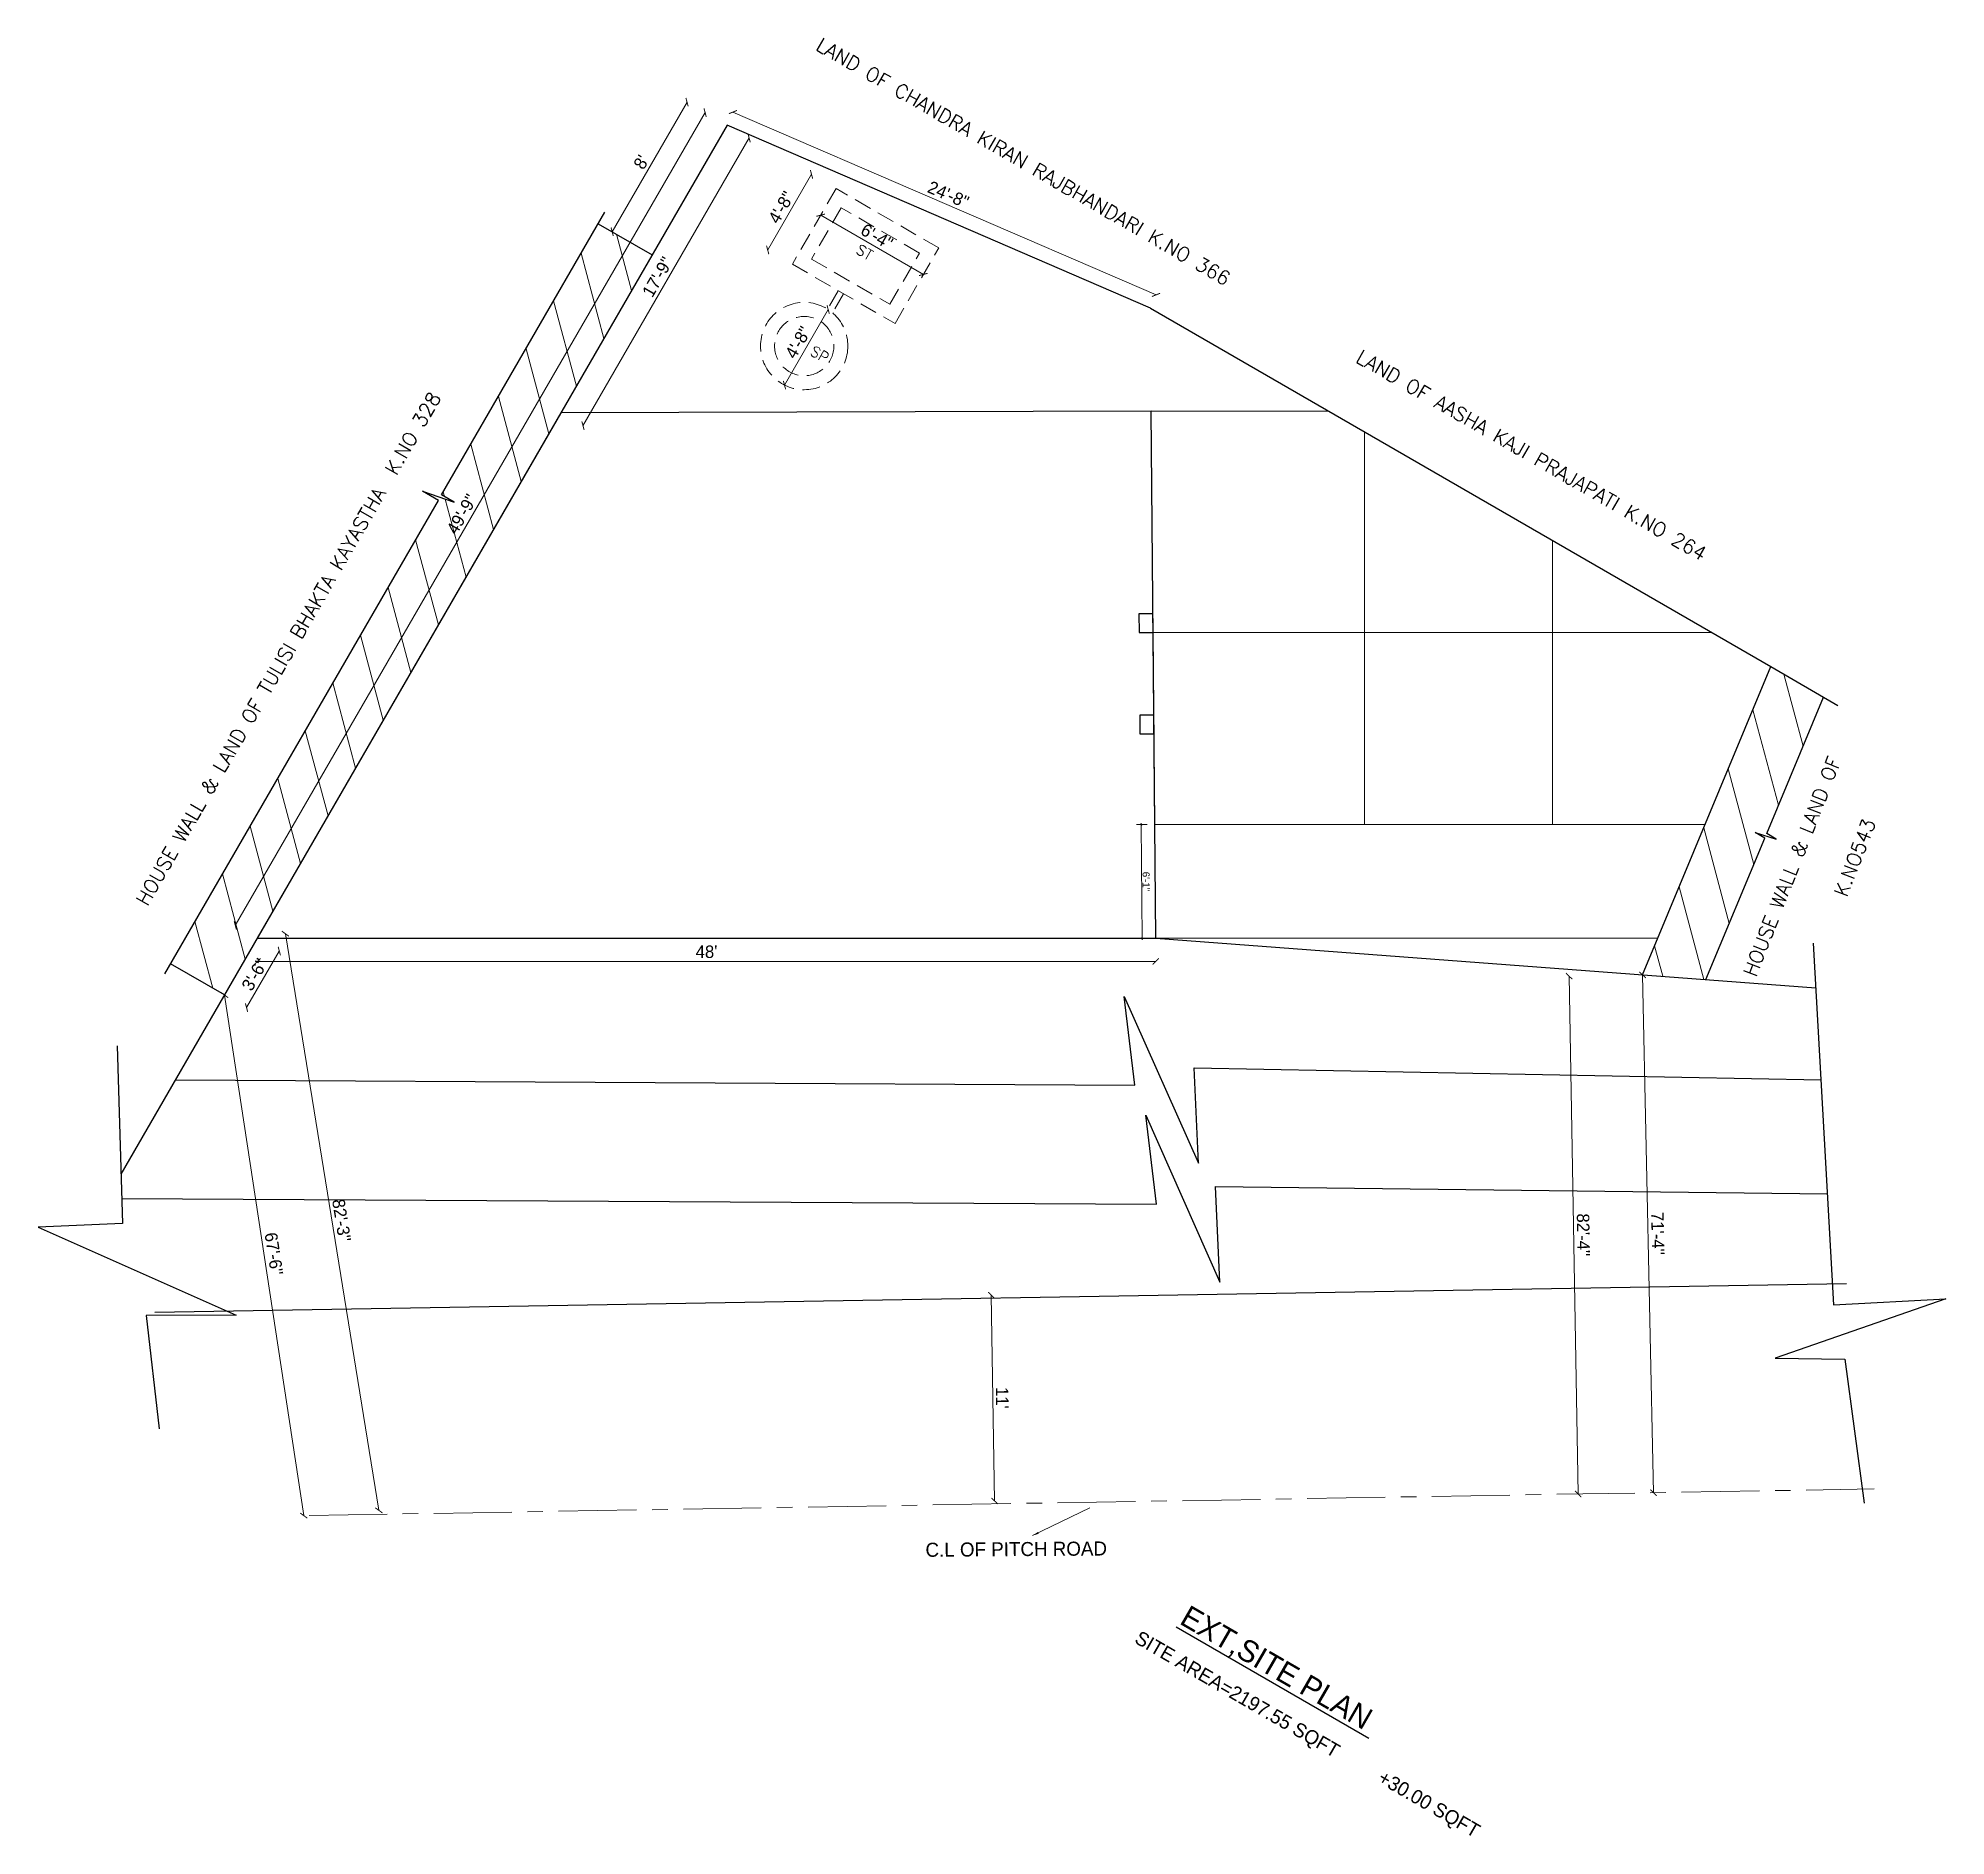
# Model space of a CAD drawing. Header units: inches. Extents: x 6873 to 34015, y -4436 to 8204.
# Drawn here: x 24340 to 25563, y -4436 to -3283 of the extents above; entities that cross this region are included whole.
import ezdxf

# ---------------------------------------------------------------- set-up
doc = ezdxf.new("R2010")
doc.units = ezdxf.units.IN
doc.header["$LTSCALE"] = 5
doc.header["$MEASUREMENT"] = 0
doc.linetypes.add('CENTER', pattern=[2, 1.25, -0.25, 0.25, -0.25])
doc.linetypes.add('HIDDEN', pattern=[0.375, 0.25, -0.125])
doc.layers.add('A-WALL', color=7, linetype='Continuous', lineweight=9)
doc.layers.add('HATCH', color=253, linetype='Continuous', lineweight=0)
for name, color, linetype in [('DIM', 5, 'Continuous'), ('TEXT', 6, 'Continuous'), ('WALL', 7, 'Continuous')]:
    doc.layers.add(name, color=color, linetype=linetype)
doc.layers.add('dim line', color=7, linetype='Continuous', lineweight=15, true_color=0xfab2b2)
doc.styles.add('ROMANS', font='romans.shx', dxfattribs={"width": 0.8})
doc.styles.get("Standard").update_dxf_attribs({"font": 'arial.ttf'})
doc.styles.add('tt', font='stylu.ttf', dxfattribs={"height": 8})
doc.dimstyles.new('Copy(2) of STANDARD', dxfattribs={"dimtxt": 2, "dimasz": 4, "dimexe": 0, "dimexo": 0, "dimgap": 2, "dimtad": 1, "dimdec": 0, "dimzin": 0, "dimdsep": 46, "dimlunit": 3, "dimtxsty": 'tt', "dimblk": 'ARCHTICK', "dimcen": 0.0505, "dimse1": 1, "dimse2": 1, "dimclrd": 5, "dimclre": 5, "dimclrt": 7, "dimadec": 1, "dimazin": 0, "dimtm": 1e-09, "dimtfac": 1, "dimtdec": 0, "dimtofl": 0, "dimtmove": 1, "dimatfit": 3, "dimfxl": 1, "dimtolj": 2, "dimtzin": 0, "dimlwd": 13, "dimarcsym": 0})
doc.dimstyles.new('Standard$0', dxfattribs={"dimtxt": 6, "dimasz": 4, "dimexe": 3, "dimexo": 6, "dimgap": 3, "dimtad": 1, "dimdec": 1, "dimzin": 0, "dimdsep": 46, "dimlunit": 4, "dimtxsty": 'Standard', "dimcen": 0.09, "dimclrd": 6, "dimclre": 6, "dimclrt": 7, "dimadec": 0, "dimazin": 0, "dimtfac": 1, "dimtdec": 1, "dimtix": 1, "dimtofl": 0, "dimtmove": 1, "dimatfit": 3, "dimfxl": 1, "dimtolj": 1, "dimtzin": 0, "dimlwd": 18, "dimlwe": 18, "dimarcsym": 0})
pattern_1 = [(104.97717, (-1047.17, -5895.29), (-24.150722, -6.460855), [])]

# ---------------------------------------------------------------- blocks, each defined once
blk = doc.blocks.new('_ArchTick')
at = {"color": 0, "linetype": 'ByBlock', "const_width": 0.15}
blk.add_lwpolyline([(-0.5, -0.5), (0.5, 0.5)], dxfattribs=at)
blk = doc.blocks.new('*D429')
at = {"layer": 'Defpoints', "color": 0, "ltscale": 5, "transparency": 16777216}
for p in [(24781.3, -3339.4), (25056.3, -3448.1), (25052.7, -3456.6)]:
    blk.add_point(p, dxfattribs=at)
at = {"layer": 'DIM', "color": 5, "lineweight": 13, "ltscale": 5, "transparency": 16777216}
blk.add_line((24785, -3330.9), (25056.3, -3448.1), dxfattribs=at)
at = {"layer": 'DIM', "color": 5, "lineweight": 13, "ltscale": 5, "transparency": 16777216, "xscale": 4, "yscale": 4, "zscale": 4}
for p, rotation in [((24785, -3330.9), 156.6336577027969), ((25056.3, -3448.1), 336.6336577027969)]:
    blk.add_blockref('_ArchTick', p, dxfattribs=dict(at, rotation=rotation))
at = {"layer": 'DIM', "color": 7, "ltscale": 5, "transparency": 16777216, "insert": (24923.1, -3383.8), "char_height": 8, "attachment_point": 5, "rotation": 336.6337, "style": 'tt'}
blk.add_mtext('\\A2;24\'-8"', dxfattribs=at)
blk = doc.blocks.new('*D430')
at = {"layer": 'Defpoints', "color": 0, "ltscale": 5, "transparency": 16777216}
for p in [(24767.2, -3331.2), (24781.3, -3339.4), (24480.1, -3860.6)]:
    blk.add_point(p, dxfattribs=at)
at = {"layer": 'DIM', "color": 5, "lineweight": 13, "ltscale": 5, "transparency": 16777216}
blk.add_line((24466, -3852.4), (24767.2, -3331.2), dxfattribs=at)
at = {"layer": 'DIM', "color": 5, "lineweight": 13, "ltscale": 5, "transparency": 16777216, "xscale": 4, "yscale": 4, "zscale": 4}
for p, rotation in [((24767.2, -3331.2), 59.97717259332019), ((24466, -3852.4), 239.9771725933201)]:
    blk.add_blockref('_ArchTick', p, dxfattribs=dict(at, rotation=rotation))
at = {"layer": 'DIM', "color": 7, "ltscale": 5, "transparency": 16777216, "insert": (24611.2, -3588.7), "char_height": 8, "attachment_point": 5, "rotation": 59.9772, "style": 'tt'}
blk.add_mtext('\\A2;49\'-9"', dxfattribs=at)
blk = doc.blocks.new('*D432')
at = {"layer": 'Defpoints', "color": 0, "ltscale": 5, "transparency": 16777216}
for p in [(24480.1, -3860.6), (24540, -4230.3), (24558, -4227.4)]:
    blk.add_point(p, dxfattribs=at)
at = {"layer": 'DIM', "color": 5, "lineweight": 13, "ltscale": 5, "transparency": 16777216}
blk.add_line((24498.1, -3857.7), (24558, -4227.4), dxfattribs=at)
at = {"layer": 'DIM', "color": 5, "lineweight": 13, "ltscale": 5, "transparency": 16777216, "xscale": 4, "yscale": 4, "zscale": 4}
for p, rotation in [((24498.1, -3857.7), 99.21184451836452), ((24558, -4227.4), 279.2118445183645)]:
    blk.add_blockref('_ArchTick', p, dxfattribs=dict(at, rotation=rotation))
at = {"layer": 'DIM', "color": 7, "ltscale": 5, "transparency": 16777216, "insert": (24534.1, -4041.5), "char_height": 8, "attachment_point": 5, "rotation": 279.2118, "style": 'tt'}
blk.add_mtext("\\A2;82'-3''", dxfattribs=at)
blk = doc.blocks.new('*D433')
at = {"layer": 'Defpoints', "color": 0, "ltscale": 5, "transparency": 16777216}
for p in [(25368.2, -3884.1), (25326.9, -4216.9), (25374, -4216.1)]:
    blk.add_point(p, dxfattribs=at)
at = {"layer": 'DIM', "color": 5, "lineweight": 13, "ltscale": 5, "transparency": 16777216}
blk.add_line((25321.1, -3884.9), (25326.9, -4216.9), dxfattribs=at)
at = {"layer": 'DIM', "color": 5, "lineweight": 13, "ltscale": 5, "transparency": 16777216, "xscale": 4, "yscale": 4, "zscale": 4}
for p, rotation in [((25321.1, -3884.9), 90.99813009681051), ((25326.9, -4216.9), 270.9981300968105)]:
    blk.add_blockref('_ArchTick', p, dxfattribs=dict(at, rotation=rotation))
at = {"layer": 'DIM', "color": 7, "ltscale": 5, "transparency": 16777216, "insert": (25330.2, -4050.8), "char_height": 8, "attachment_point": 5, "rotation": 270.9981, "style": 'tt'}
blk.add_mtext("\\A2;82'-4''", dxfattribs=at)
blk = doc.blocks.new('*D434')
at = {"layer": 'Defpoints', "color": 0, "ltscale": 5, "transparency": 16777216}
for p in [(24950.6, -4089.4), (24950.6, -4089.4), (24952.8, -4221.4)]:
    blk.add_point(p, dxfattribs=at)
at = {"layer": 'DIM', "color": 5, "lineweight": 13, "ltscale": 5, "transparency": 16777216}
blk.add_line((24952.8, -4221.4), (24950.6, -4089.4), dxfattribs=at)
at = {"layer": 'DIM', "color": 5, "lineweight": 13, "ltscale": 5, "transparency": 16777216, "xscale": 4, "yscale": 4, "zscale": 4}
for p, rotation in [((24950.6, -4089.4), 90.97263443992982), ((24952.8, -4221.4), 270.9726344399298)]:
    blk.add_blockref('_ArchTick', p, dxfattribs=dict(at, rotation=rotation))
at = {"layer": 'DIM', "color": 7, "ltscale": 5, "transparency": 16777216, "insert": (24957.7, -4155.3), "char_height": 8, "attachment_point": 5, "rotation": 270.9726, "style": 'tt'}
blk.add_mtext("\\A2;11'", dxfattribs=at)
blk = doc.blocks.new('*D435')
at = {"layer": 'Defpoints', "color": 0, "ltscale": 5, "transparency": 16777216}
for p in [(25368.2, -3884.1), (25375.2, -4216.1), (25375.2, -4216.1)]:
    blk.add_point(p, dxfattribs=at)
at = {"layer": 'DIM', "color": 5, "lineweight": 13, "ltscale": 5, "transparency": 16777216}
blk.add_line((25368.2, -3884.1), (25375.2, -4216.1), dxfattribs=at)
at = {"layer": 'DIM', "color": 5, "lineweight": 13, "ltscale": 5, "transparency": 16777216, "xscale": 4, "yscale": 4, "zscale": 4}
for p, rotation in [((25368.2, -3884.1), 91.20708684525007), ((25375.2, -4216.1), 271.20708684525)]:
    blk.add_blockref('_ArchTick', p, dxfattribs=dict(at, rotation=rotation))
at = {"layer": 'DIM', "color": 7, "ltscale": 5, "transparency": 16777216, "insert": (25378, -4049.9), "char_height": 8, "attachment_point": 5, "rotation": 271.2071, "style": 'tt'}
blk.add_mtext("\\A2;71'-4''", dxfattribs=at)
blk = doc.blocks.new('*D436')
at = {"layer": 'Defpoints', "color": 0, "ltscale": 5, "transparency": 16777216}
for p in [(24459.1, -3897), (24509.9, -4230.8), (24509.9, -4230.8)]:
    blk.add_point(p, dxfattribs=at)
at = {"layer": 'DIM', "color": 5, "lineweight": 13, "ltscale": 5, "transparency": 16777216}
blk.add_line((24459.1, -3897), (24509.9, -4230.8), dxfattribs=at)
at = {"layer": 'DIM', "color": 5, "lineweight": 13, "ltscale": 5, "transparency": 16777216, "xscale": 4, "yscale": 4, "zscale": 4}
for p, rotation in [((24459.1, -3897), 98.65175557291509), ((24509.9, -4230.8), 278.651755572915)]:
    blk.add_blockref('_ArchTick', p, dxfattribs=dict(at, rotation=rotation))
at = {"layer": 'DIM', "color": 7, "ltscale": 5, "transparency": 16777216, "insert": (24490.7, -4062.9), "char_height": 8, "attachment_point": 5, "rotation": 278.6518, "style": 'tt'}
blk.add_mtext("\\A2;67'-6''", dxfattribs=at)
blk = doc.blocks.new('*D438')
at = {"layer": 'Defpoints', "color": 0, "ltscale": 5, "transparency": 16777216}
for p in [(24845.6, -3457.2), (24815.8, -3504.6), (24818.1, -3506)]:
    blk.add_point(p, dxfattribs=at)
at = {"layer": 'DIM', "color": 5, "lineweight": 13, "ltscale": 5, "transparency": 16777216}
blk.add_line((24846.1, -3457.5), (24818.1, -3506), dxfattribs=at)
at = {"layer": 'DIM', "color": 5, "lineweight": 13, "ltscale": 5, "transparency": 16777216, "xscale": 4, "yscale": 4, "zscale": 4}
for p, rotation in [((24846.1, -3457.5), 59.97717259332014), ((24818.1, -3506), 239.9771725933201)]:
    blk.add_blockref('_ArchTick', p, dxfattribs=dict(at, rotation=rotation))
at = {"layer": 'DIM', "color": 7, "ltscale": 5, "transparency": 16777216, "insert": (24826.8, -3478.6), "char_height": 8, "attachment_point": 5, "rotation": 59.9772, "style": 'tt'}
blk.add_mtext('\\A2;4\'-8"', dxfattribs=at)
blk = doc.blocks.new('*D441')
at = {"layer": 'Defpoints', "color": 0, "ltscale": 5, "transparency": 16777216}
for p in [(24851.1, -3379.9), (24807.3, -3419.3), (24823.1, -3428.4)]:
    blk.add_point(p, dxfattribs=at)
at = {"layer": 'DIM', "color": 5, "lineweight": 13, "ltscale": 5, "transparency": 16777216}
blk.add_line((24835.4, -3370.8), (24807.3, -3419.3), dxfattribs=at)
at = {"layer": 'DIM', "color": 5, "lineweight": 13, "ltscale": 5, "transparency": 16777216, "xscale": 4, "yscale": 4, "zscale": 4}
for p, rotation in [((24835.4, -3370.8), 59.97717259332014), ((24807.3, -3419.3), 239.9771725933201)]:
    blk.add_blockref('_ArchTick', p, dxfattribs=dict(at, rotation=rotation))
at = {"layer": 'DIM', "color": 7, "ltscale": 5, "transparency": 16777216, "insert": (24816, -3392), "char_height": 8, "attachment_point": 5, "rotation": 59.9772, "style": 'tt'}
blk.add_mtext('\\A2;4\'-8"', dxfattribs=at)
blk = doc.blocks.new('*D442')
at = {"layer": 'Defpoints', "color": 0, "ltscale": 5, "transparency": 16777216}
for p in [(24836.6, -3405.1), (24907.1, -3435), (24902.4, -3443.1)]:
    blk.add_point(p, dxfattribs=at)
at = {"layer": 'DIM', "color": 5, "lineweight": 13, "ltscale": 5, "transparency": 16777216}
blk.add_line((24841.3, -3397), (24907.1, -3435), dxfattribs=at)
at = {"layer": 'DIM', "color": 5, "lineweight": 13, "ltscale": 5, "transparency": 16777216, "xscale": 4, "yscale": 4, "zscale": 4}
for p, rotation in [((24841.3, -3397), 149.9771725932873), ((24907.1, -3435), 329.9771725932873)]:
    blk.add_blockref('_ArchTick', p, dxfattribs=dict(at, rotation=rotation))
at = {"layer": 'DIM', "color": 7, "ltscale": 5, "transparency": 16777216, "insert": (24877.3, -3410.7), "char_height": 8, "attachment_point": 5, "rotation": 329.9772, "style": 'tt'}
blk.add_mtext('\\A2;6\'-4"', dxfattribs=at)
blk = doc.blocks.new('*D443')
at = {"layer": 'Defpoints', "color": 0, "ltscale": 5, "transparency": 16777216}
for p in [(24781.3, -3339.4), (24795.4, -3347.5), (24674.7, -3523.8)]:
    blk.add_point(p, dxfattribs=at)
at = {"layer": 'DIM', "color": 5, "lineweight": 13, "ltscale": 5, "transparency": 16777216}
blk.add_line((24688.9, -3532), (24795.4, -3347.5), dxfattribs=at)
at = {"layer": 'DIM', "color": 5, "lineweight": 13, "ltscale": 5, "transparency": 16777216, "xscale": 4, "yscale": 4, "zscale": 4}
for p, rotation in [((24795.4, -3347.5), 59.97717259332019), ((24688.9, -3532), 239.9771725933201)]:
    blk.add_blockref('_ArchTick', p, dxfattribs=dict(at, rotation=rotation))
at = {"layer": 'DIM', "color": 7, "ltscale": 5, "transparency": 16777216, "insert": (24736.7, -3436.6), "char_height": 8, "attachment_point": 5, "rotation": 59.9772, "style": 'tt'}
blk.add_mtext('\\A2;17\'-9"', dxfattribs=at)
blk = doc.blocks.new('*D447')
at = {"layer": 'Defpoints', "color": 0, "ltscale": 5, "transparency": 16777216}
for p in [(24480.1, -3860.6), (25056.1, -3860.6), (25056.1, -3875.5)]:
    blk.add_point(p, dxfattribs=at)
at = {"layer": 'DIM', "color": 5, "lineweight": 13, "ltscale": 5, "transparency": 16777216}
blk.add_line((24480.1, -3875.5), (25056.1, -3875.5), dxfattribs=at)
at = {"layer": 'DIM', "color": 5, "lineweight": 13, "ltscale": 5, "transparency": 16777216, "xscale": 4, "yscale": 4, "zscale": 4, "rotation": 180}
blk.add_blockref('_ArchTick', (24480.1, -3875.5), dxfattribs=at)
at = {"layer": 'DIM', "color": 5, "lineweight": 13, "ltscale": 5, "transparency": 16777216, "xscale": 4, "yscale": 4, "zscale": 4}
blk.add_blockref('_ArchTick', (25056.1, -3875.5), dxfattribs=at)
at = {"layer": 'DIM', "color": 7, "ltscale": 5, "transparency": 16777216, "insert": (24768.1, -3869.3), "char_height": 8, "attachment_point": 5, "style": 'tt'}
blk.add_mtext("\\A2;48'", dxfattribs=at)
blk = doc.blocks.new('*D448')
at = {"layer": 'Defpoints', "color": 0, "ltscale": 5, "transparency": 16777216}
for p in [(24504.8, -3874.9), (24473.2, -3905.1), (24483.8, -3911.2)]:
    blk.add_point(p, dxfattribs=at)
at = {"layer": 'DIM', "color": 5, "lineweight": 13, "ltscale": 5, "transparency": 16777216}
blk.add_line((24494.2, -3868.8), (24473.2, -3905.1), dxfattribs=at)
at = {"layer": 'DIM', "color": 5, "lineweight": 13, "ltscale": 5, "transparency": 16777216, "xscale": 4, "yscale": 4, "zscale": 4}
for p, rotation in [((24494.2, -3868.8), 59.97717259332014), ((24473.2, -3905.1), 239.9771725933201)]:
    blk.add_blockref('_ArchTick', p, dxfattribs=dict(at, rotation=rotation))
at = {"layer": 'DIM', "color": 7, "ltscale": 5, "transparency": 16777216, "insert": (24478.4, -3883.9), "char_height": 8, "attachment_point": 5, "rotation": 59.9772, "style": 'tt'}
blk.add_mtext('\\A2;3\'-6"', dxfattribs=at)
blk = doc.blocks.new('*D449')
at = {"layer": 'Defpoints', "color": 0, "ltscale": 5, "transparency": 16777216}
for p in [(24755.6, -3324.5), (24781.3, -3339.4), (24721.6, -3415.7)]:
    blk.add_point(p, dxfattribs=at)
at = {"layer": 'DIM', "color": 5, "lineweight": 13, "ltscale": 5, "transparency": 16777216}
blk.add_line((24707.6, -3407.6), (24755.6, -3324.5), dxfattribs=at)
at = {"layer": 'DIM', "color": 5, "lineweight": 13, "ltscale": 5, "transparency": 16777216, "xscale": 4, "yscale": 4, "zscale": 4}
for p, rotation in [((24755.6, -3324.5), 59.97717259332019), ((24707.6, -3407.6), 239.9771725933201)]:
    blk.add_blockref('_ArchTick', p, dxfattribs=dict(at, rotation=rotation))
at = {"layer": 'DIM', "color": 7, "ltscale": 5, "transparency": 16777216, "insert": (24726.3, -3363), "char_height": 8, "attachment_point": 5, "rotation": 59.9772, "style": 'tt'}
blk.add_mtext("\\A2;8'", dxfattribs=at)
blk = doc.blocks.new('C1a')
at = {"color": 1, "ltscale": 5}
for p, q in [((18657.7, 4625.8), (18648.7, 4625.8)), ((18648.7, 4625.8), (18648.8, 4613.8)), ((18657.8, 4613.8), (18657.7, 4625.8)), ((18648.8, 4613.8), (18657.8, 4613.8))]:
    blk.add_line(p, q, dxfattribs=at)
blk = doc.blocks.new('oblique')
at = {"color": 0, "lineweight": -2}
blk.add_line((0.25, 0.25), (-0.25, -0.25), dxfattribs=at)
at = {"layer": 'dim line', "lineweight": 9}
for p, q in [((-0.4375, 0), (0.4375, 0)), ((0, 0.4375), (0, -0.4375))]:
    blk.add_line(p, q, dxfattribs=at)
blk = doc.blocks.new('*D517')
at = {"layer": 'A-WALL', "color": 47, "lineweight": 0, "ltscale": 5, "transparency": 16777216}
for p, q in [((25050.5, -3787.6), (25043.8, -3787.7)), ((25051.1, -3860.6), (25044.4, -3860.7))]:
    blk.add_line(p, q, dxfattribs=at)
at = {"layer": 'A-WALL', "color": 33, "lineweight": 0, "ltscale": 5, "transparency": 16777216}
blk.add_line((25046.8, -3787.7), (25047.4, -3860.7), dxfattribs=at)
at = {"layer": 'Defpoints', "color": 0, "ltscale": 5, "transparency": 16777216}
for p in [(25055.5, -3787.6), (25047.4, -3860.7), (25056.1, -3860.6)]:
    blk.add_point(p, dxfattribs=at)
at = {"layer": 'A-WALL', "color": 33, "lineweight": 0, "ltscale": 5, "transparency": 16777216, "xscale": 2, "yscale": 2, "zscale": 2}
for p, rotation in [((25046.8, -3787.7), 90.48576269155161), ((25047.4, -3860.7), 270.4857626915516)]:
    blk.add_blockref('oblique', p, dxfattribs=dict(at, rotation=rotation))
at = {"layer": 'A-WALL', "color": 7, "ltscale": 5, "transparency": 16777216, "insert": (25049.9, -3824.2), "char_height": 4.5, "attachment_point": 5, "rotation": 270.4858}
blk.add_mtext('\\A1;6\'-1"', dxfattribs=at)
blk = doc.blocks.new('_OBLIQUE')
at = {"color": 0, "linetype": 'ByBlock'}
blk.add_line((-0.5, -0.5), (0.5, 0.5), dxfattribs=at)

msp = doc.modelspace()

# ---------------------------------------------------------------- hatches: boundary and pattern name
at = {"layer": 'HATCH', "ltscale": 5}
h = msp.add_hatch(dxfattribs=at)
h.set_pattern_fill('ANSI31', color=256, scale=200, angle=59.97717, style=0)
h.set_pattern_definition(pattern_1)
h.paths.add_polyline_path([(24733.27, -3422.49), (24698.68, -3402.51), (24598.2, -3576.38), (24606.22, -3581.02), (24586.03, -3573.99), (24596.19, -3579.87), (24424.49, -3876.98), (24459.08, -3896.97), (24499.74, -3826.6)])
h.paths.add_polyline_path([(24609.44, -3579.47), (24619.45, -3562.14), (24630.14, -3568.32), (24620.13, -3585.65)], flags=24)
h = msp.add_hatch(dxfattribs=at)
h.set_pattern_fill('ANSI31', color=256, scale=200, angle=59.97717, style=0)
h.set_pattern_definition(pattern_1)
h.paths.add_polyline_path([(25446.56, -3796.43), (25440.32, -3792.83), (25453.95, -3797.07), (25447.77, -3793.5), (25484.18, -3705.98), (25450.42, -3686.47), (25368.22, -3884.05), (25408.84, -3887.1)])
h.paths.add_polyline_path([(25440.31, -3775.96), (25424.57, -3813.8), (25412.91, -3808.95), (25428.65, -3771.1)], flags=24)

# ---------------------------------------------------------------- linework, layer by layer
at = {"layer": 'A-WALL', "ltscale": 5}
for p, q in [((25053.23, -3522.61), (25166.88, -3522.61)), ((25189.98, -3535.96), (25189.98, -3787.6)), ((25310.48, -3605.6), (25310.48, -3787.6)), ((25054.43, -3664.61), (25412.6, -3664.61)), ((25055.48, -3787.6), (25408.34, -3787.6)), ((25056.1, -3860.6), (25377.97, -3860.6))]:
    msp.add_line(p, q, dxfattribs=at)
for points in [[(25053.23, -3522.61), (24674.73, -3523.8), (24499.74, -3826.6), (24480.1, -3860.6), (25056.1, -3860.6)], [(25450.42, -3686.47), (25412.6, -3664.61), (25054.43, -3664.61), (25055.48, -3787.6), (25408.34, -3787.6)]]:
    msp.add_lwpolyline(points, close=True, dxfattribs=at)
at = {"layer": 'DIM', "ltscale": 5}
msp.add_line((24569.36, -3681.67), (24569.36, -3681.67), dxfattribs=at)
at = {"layer": 'HATCH', "linetype": 'HIDDEN', "ltscale": 9}
for p, q in [((24852.49, -3445.4), (24845.65, -3457.23)), ((24855.95, -3447.4), (24848.89, -3459.61))]:
    msp.add_line(p, q, dxfattribs=at)
at = {"layer": 'HATCH', "linetype": 'CENTER', "ltscale": 8}
msp.add_line((24513.27, -4230.72), (25516.63, -4213.69), dxfattribs=at)
at = {"layer": 'HATCH', "linetype": 'HIDDEN', "ltscale": 9}
for points in [[(24823.13, -3428.43), (24888.93, -3466.46), (24916.95, -3417.97), (24851.15, -3379.95)], [(24835.42, -3425.14), (24885.64, -3454.16), (24904.65, -3421.26), (24854.43, -3392.24)]]:
    msp.add_lwpolyline(points, close=True, dxfattribs=at)
for radius in [28, 19]:
    msp.add_circle((24830.72, -3480.91), radius, dxfattribs=at)
at = {"layer": 'WALL', "ltscale": 5}
for p, q in [((24781.3, -3339.37), (24499.74, -3826.6)), ((25052.67, -3456.62), (24781.3, -3339.37)), ((24598.2, -3576.38), (24702.93, -3395.16)), ((24698.68, -3402.51), (24733.27, -3422.49)), ((25052.67, -3456.62), (25450.42, -3686.47)), ((25053.23, -3522.61), (24674.73, -3523.8)), ((25056.1, -3860.6), (25053.23, -3522.61)), ((24420.8, -3883.37), (24596.19, -3579.87)), ((24596.19, -3579.87), (24586.03, -3573.99)), ((24586.03, -3573.99), (24606.22, -3581.02)), ((24606.22, -3581.02), (24598.2, -3576.38)), ((25368.22, -3884.05), (25450.42, -3686.47)), ((25450.42, -3686.47), (25493.43, -3711.32)), ((25447.77, -3793.5), (25484.18, -3705.98)), ((25408.84, -3887.1), (25446.56, -3796.43)), ((25440.32, -3792.83), (25453.95, -3797.07)), ((25446.56, -3796.43), (25440.32, -3792.83)), ((25453.95, -3797.07), (25447.77, -3793.5)), ((24499.74, -3826.6), (24392.68, -4011.88)), ((24480.1, -3860.6), (25056.1, -3860.6)), ((25056.1, -3860.6), (25479.29, -3892.39)), ((24459.08, -3896.97), (24424.49, -3876.98)), ((25035.89, -3897.86), (25083.5, -4004.84)), ((25042.77, -3954.82), (25035.89, -3897.86)), ((25080.73, -3943.64), (25482.6, -3951.35)), ((25083.5, -4004.84), (25080.73, -3943.64)), ((24427.59, -3951.46), (25042.77, -3954.82)), ((25056.55, -4031.01), (25049.67, -3974.05)), ((25049.67, -3974.05), (25097.28, -4081.03)), ((25097.28, -4081.03), (25094.51, -4019.83)), ((25094.51, -4019.83), (25486.7, -4024.44)), ((24393.13, -4027.39), (25056.55, -4031.01)), ((24414.37, -4100.38), (25498.93, -4081.97))]:
    msp.add_line(p, q, dxfattribs=at)
at = {"layer": 'WALL', "color": 2, "linetype": 'ByBlock', "ltscale": 5}
for points in [[(25045.33, -3652.63), (25045.43, -3664.63), (25054.43, -3664.61), (25054.33, -3652.61)], [(25045.88, -3717.63), (25045.98, -3729.63), (25054.99, -3729.61), (25054.88, -3717.61)]]:
    msp.add_lwpolyline(points, close=True, dxfattribs=at)
at = {"layer": 'WALL', "ltscale": 5}
for points in [[(25477.68, -3863.84), (25490.71, -4095.69), (25562.64, -4091.74), (25453.11, -4129.83), (25497.83, -4130.43), (25510.25, -4222.82)], [(24390.26, -3929.62), (24393.61, -4043.59), (24339.59, -4045.94), (24466.58, -4102.34), (24408.91, -4102.54), (24417.09, -4175.15)]]:
    msp.add_lwpolyline(points, dxfattribs=at)

# ---------------------------------------------------------------- block references
at = {"layer": 'WALL', "color": 2, "linetype": 'ByBlock', "ltscale": 5, "rotation": 0.1333664264453229}
for p in [(6407.4, -8321.79), (6407.96, -8386.79)]:
    msp.add_blockref('C1a', p, dxfattribs=at)

# ---------------------------------------------------------------- texts
at = {"layer": 'TEXT', "lineweight": 9, "style": 'ROMANS'}
for s, height, rotation, p in [('LAND OF CHANDRA KIRAN RAJBHANDARI K.NO 366', 9, 329.97717, (24837.38, -3290.52)), ('ST', 6.72, 329.97717, (24863.26, -3421.07)), ('SP', 6.72, 329.97717, (24833.89, -3486.21)), ('LAND OF AASHA KAJI PRAJAPATI K.NO 264', 9, 329.97717, (25183.72, -3490.66)), ('HOUSE WALL & LAND OF TULISI BHAKTA KAYASTHA  K.NO 328', 9, 59.97717, (24409.54, -3840.49)), ('HOUSE WALL & LAND OF          ', 9, 68.52093, (25440.79, -3885.92)), ('          K.NO543', 9, 68.52093, (25474.36, -3897.16))]:
    msp.add_text(s, height=height, rotation=rotation, dxfattribs=at).set_placement(p)
at = {"layer": 'TEXT', "lineweight": 70, "style": 'tt'}
for s, rotation, p in [('C.L OF PITCH ROAD ', 0.43781, (24908.51, -4257.22)), ('SITE AREA=2197.55 SQFT', 329.97717, (25041.8, -4311.92)), ('+30.00 SQFT', 329.97717, (25197.72, -4401.36))]:
    msp.add_text(s, height=9, rotation=rotation, dxfattribs=at).set_placement(p)
at = {"layer": 'TEXT', "linetype": 'ByBlock', "style": 'tt'}
msp.add_text('%%UEXT,SITE PLAN ', height=14, rotation=329.97717, dxfattribs=at).set_placement((25070.65, -4299.78))

# ---------------------------------------------------------------- dimensions: what is measured, and where the dimension line sits
at = {"layer": 'A-WALL', "ltscale": 5}
dim = msp.add_aligned_dim(p1=(25055.48, -3787.6), p2=(25056.1, -3860.6), distance=-8.69, dimstyle='Standard$0', override={"dimtxt": 4.5, "dimasz": 2, "dimexo": 5, "dimgap": 0.5, "dimzin": 12, "dimpost": '\\X', "dimblk": 'oblique', "dimcen": 3, "dimclrd": 33, "dimclre": 47, "dimtfac": 0.5, "dimfxl": 3, "dimlwd": 0, "dimlwe": 0}, dxfattribs=at)
dim.commit()
dim.dimension.update_dxf_attribs({"geometry": '*D517', "text_midpoint": (25049.89, -3824.15)})
at = {"layer": 'DIM', "ltscale": 5}
for base, p1, p2, angle, picture, middle in [((24755.62, -3324.53), (24721.55, -3415.72), (24781.3, -3339.37), 59.97717, '*D449', (24726.29, -3363.02)), ((24795.43, -3347.54), (24674.73, -3523.8), (24781.3, -3339.37), 59.97717, '*D443', (24736.7, -3436.6)), ((24807.33, -3419.3), (24851.15, -3379.95), (24823.13, -3428.43), 59.97717, '*D441', (24815.99, -3391.97)), ((24907.09, -3435.04), (24836.64, -3405.05), (24902.44, -3443.08), 329.97717, '*D442', (24877.28, -3410.67)), ((24818.13, -3505.96), (24845.64, -3457.22), (24815.79, -3504.6), 59.97717, '*D438', (24826.78, -3478.64)), ((24473.21, -3905.13), (24504.78, -3874.87), (24483.77, -3911.23), 59.97717, '*D448', (24478.39, -3883.87))]:
    dim = msp.add_linear_dim(base=base, p1=p1, p2=p2, angle=angle, dimstyle='Copy(2) of STANDARD', dxfattribs=at)
    dim.commit()
    dim.dimension.update_dxf_attribs({"geometry": picture, "text_midpoint": middle})
dim = msp.add_linear_dim(base=(24767.17, -3331.21), p1=(24480.1, -3860.6), p2=(24781.3, -3339.37), angle=59.97717, text='49\'-9"', dimstyle='Copy(2) of STANDARD', dxfattribs=at)
dim.commit()
dim.dimension.update_dxf_attribs({"geometry": '*D430', "text_midpoint": (24611.21, -3588.73)})
for p1, p2, distance, picture, middle in [((24781.3, -3339.37), (25052.67, -3456.62), 9.27, '*D429', (24923.11, -3383.81)), ((24480.1, -3860.6), (25056.1, -3860.6), -14.86, '*D447', (24768.1, -3869.28)), ((24952.82, -4221.38), (24950.58, -4089.4), 0, '*D434', (24957.74, -4155.29))]:
    dim = msp.add_aligned_dim(p1=p1, p2=p2, distance=distance, dimstyle='Copy(2) of STANDARD', dxfattribs=at)
    dim.commit()
    dim.dimension.update_dxf_attribs({"geometry": picture, "text_midpoint": middle})
for p1, p2, distance, text, picture, middle in [((24480.1, -3860.6), (24540.05, -4230.27), 18.2, "82'-3''", '*D432', (24534.1, -4041.54)), ((25368.22, -3884.05), (25374.01, -4216.11), -47.08, "82'-4''", '*D433', (25330.22, -4050.79)), ((25368.22, -3884.05), (25375.22, -4216.09), 0, "71'-4''", '*D435', (25378, -4049.94)), ((24459.08, -3896.97), (24509.87, -4230.78), 0, "67'-6''", '*D436', (24490.69, -4062.93))]:
    dim = msp.add_aligned_dim(p1=p1, p2=p2, distance=distance, text=text, dimstyle='Copy(2) of STANDARD', dxfattribs=at)
    dim.commit()
    dim.dimension.update_dxf_attribs({"geometry": picture, "text_midpoint": middle})

# ---------------------------------------------------------------- leaders
msp.add_leader([(24977.16, -4243.61), (25013.88, -4225.86)], dimstyle='Copy(2) of STANDARD', override={"dimgap": 2, "dimtad": 0}, dxfattribs=at)

doc.saveas('drawing.dxf')
